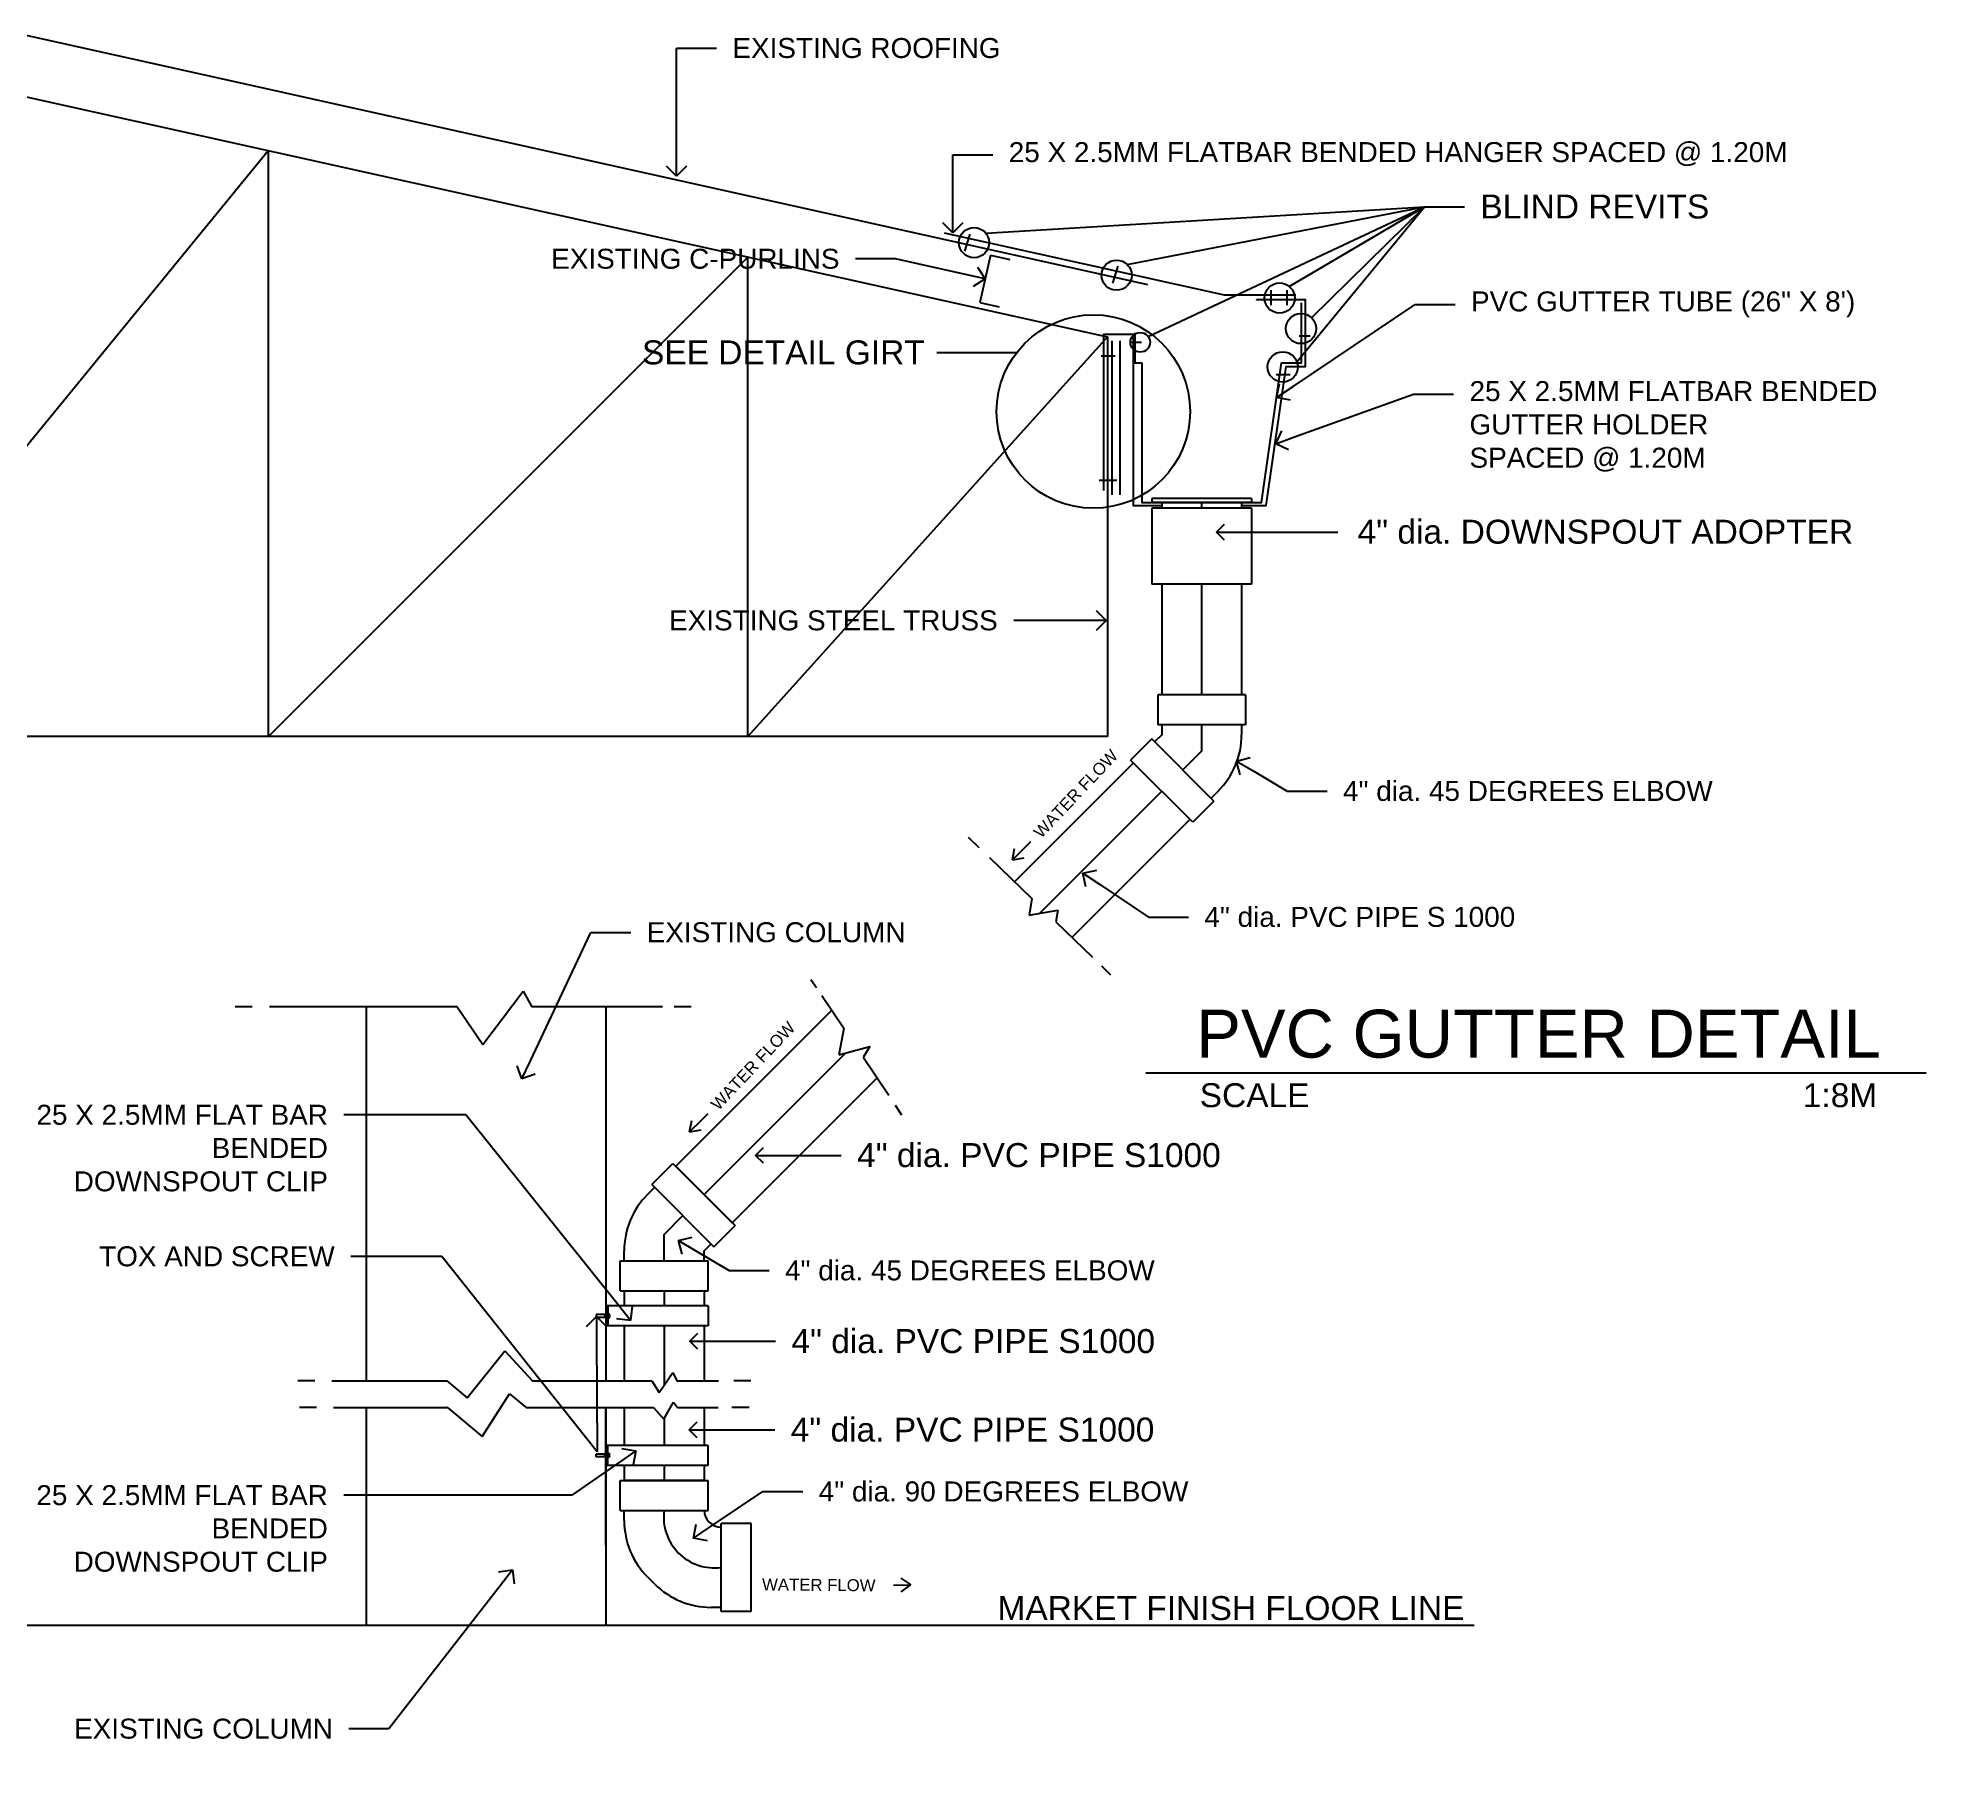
# Model space of a CAD drawing. Header units: inches. Extents: x -1369 to 1198, y -366 to 1398.
# Drawn here: x 40.717 to 43.081, y 138.274 to 140.453 of the extents above; entities that cross this region are included whole.
import ezdxf
from ezdxf import colors
from ezdxf.entities.mleader import LeaderData, LeaderLine
from ezdxf.math import Vec2, Vec3

# ---------------------------------------------------------------- set-up
doc = ezdxf.new("R2010")
doc.units = ezdxf.units.IN
doc.header["$MEASUREMENT"] = 0
doc.linetypes.add('CENTER2', pattern=[1.125, 0.75, -0.125, 0.125, -0.125])
doc.linetypes.add('HIDDEN2', pattern=[0.1875, 0.125, -0.0625])
doc.layers.add('DARK', color=1, linetype='Continuous')
doc.layers.add('LABEL 1', color=7, linetype='Continuous')
doc.styles.get("Standard").update_dxf_attribs({"font": 'arial.ttf'})

msp = doc.modelspace()

# ---------------------------------------------------------------- texts
at = {"layer": 'DARK', "char_height": 0.03, "attachment_point": 1}
for s, insert in [('BLIND REVITS', (42.5229, 140.2564)), (' SEE DETAIL GIRT', (41.4619, 140.0738)), ('4" dia. DOWNSPOUT ADOPTER', (42.3692, 139.8493)), ('4" dia. PVC PIPE S1000 ', (41.7428, 139.0689)), ('4" dia. PVC PIPE S1000 ', (41.6606, 138.8361)), ('4" dia. PVC PIPE S1000', (41.6597, 138.7253))]:
    msp.add_mtext(s, dxfattribs=dict(at, insert=insert))
at = {"layer": 'DARK', "char_height": 0.015}
for insert, attachment_point, rotation in [((41.9623, 139.4597), 1, 46.7112), ((41.5583, 139.1191), 1, 46.7112), ((41.7659, 138.5228), 3, 359.563)]:
    msp.add_mtext('WATER FLOW ', dxfattribs=dict(at, insert=insert, attachment_point=attachment_point, rotation=rotation))
at = {"layer": 'LABEL 1', "attachment_point": 1}
for s, insert, char_height in [('PVC GUTTER DETAIL', (42.1673, 139.2359), 0.06), ('SCALE', (42.1716, 139.1439), 0.03), ('1:8M', (42.9264, 139.1439), 0.03), ('MARKET FINISH FLOOR LINE', (41.9185, 138.5018), 0.03)]:
    msp.add_mtext_dynamic_manual_height_columns(s, width=1.884675, gutter_width=12.5, heights=[0], dxfattribs=dict(at, insert=insert, char_height=char_height))

# ---------------------------------------------------------------- blocks, each defined once
blk = doc.blocks.new('_Open90')
at = {"color": 0, "linetype": 'ByBlock', "lineweight": -2}
for p, q in [((0, 0), (-1, 0)), ((-0.5, 0.5), (0, 0)), ((0, 0), (-0.5, -0.5))]:
    blk.add_line(p, q, dxfattribs=at)
blk = doc.blocks.new('3')
at = {"layer": 'DARK'}
for p, q in [((-473.2944, -788.5792), (-473.2944, -788.5827)), ((-473.2833, -788.5792), (-473.2944, -788.5792)), ((-473.2833, -788.5827), (-473.2944, -788.5827)), ((-473.2833, -788.5792), (-473.2833, -788.5827)), ((-473.2797, -788.5799), (-473.2833, -788.5799)), ((-473.2797, -788.5821), (-473.2833, -788.5821)), ((-473.2797, -788.5787), (-473.2797, -788.5833)), ((-473.2785, -788.5787), (-473.2797, -788.5787)), ((-473.2785, -788.5833), (-473.2797, -788.5833)), ((-473.2775, -788.5797), (-473.2775, -788.5823))]:
    blk.add_line(p, q, dxfattribs=at)
for centre, start, end in [((-473.2785, -788.5797), 0, 90), ((-473.2785, -788.5823), 270, 0)]:
    blk.add_arc(centre, 0.001, start, end, dxfattribs=at)

# ---------------------------------------------------------------- hatches: boundary and pattern name
at = {"layer": 'DARK'}
h = msp.add_hatch(color=3, dxfattribs=at)
h.dxf.hatch_style = 1
h.paths.add_polyline_path([(41.4307, 138.865), (41.4282, 138.865), (41.4282, 138.84), (41.4307, 138.84)])
h = msp.add_hatch(color=3, dxfattribs=at)
h.dxf.hatch_style = 1
h.paths.add_polyline_path([(41.4282, 138.6655), (41.4307, 138.6655), (41.4307, 138.6905), (41.4282, 138.6905)])

# ---------------------------------------------------------------- linework, layer by layer
at = {"color": 4}
for p, q in [((32.9062, 142.1882), (42.1062, 140.1438)), ((39.3936, 140.6697), (42.0562, 140.0781)), ((41.0062, 140.3114), (40.4062, 139.5781)), ((41.0062, 139.5781), (41.0062, 140.3114)), ((41.6062, 140.1781), (41.0062, 139.5781)), ((41.6062, 139.5781), (41.6062, 140.1781)), ((41.9096, 140.1803), (41.8965, 140.1212)), ((41.9096, 140.1803), (41.9338, 140.1749)), ((41.8965, 140.1212), (41.9207, 140.1158)), ((42.0562, 140.0781), (41.6062, 139.5781)), ((42.0562, 140.0781), (42.0562, 139.5781)), ((42.0562, 139.5781), (39.7562, 139.5781))]:
    msp.add_line(p, q, dxfattribs=at)
at = {"color": 3}
for p, q in [((41.8519, 140.2085), (42.2021, 140.1307)), ((42.2021, 140.1307), (42.2918, 140.1307))]:
    msp.add_line(p, q, dxfattribs=at)
msp.add_lwpolyline([(42.0905, 140.0834), (42.0905, 140.0459), (42.099, 140.0459), (42.099, 139.8709), (42.249, 139.8709), (42.274, 140.0459), (42.299, 140.0459), (42.299, 140.1209)], dxfattribs=at)
at = {"layer": 'DARK', "linetype": 'ByBlock', "lineweight": -2}
for p, q in [((42.4529, 140.2412), (42.5029, 140.2412)), ((41.6728, 139.0536), (41.7228, 139.0536)), ((41.5906, 138.8209), (41.6406, 138.8209)), ((41.5897, 138.71), (41.6397, 138.71))]:
    msp.add_line(p, q, dxfattribs=at)
at = {"layer": 'DARK', "color": 5}
for p, q in [((41.884, 140.2067), (41.8774, 140.1854)), ((41.1282, 139.2396), (41.1282, 138.7713)), ((41.4282, 139.2396), (41.4282, 138.7713)), ((41.1282, 138.7379), (41.1282, 138.4654)), ((41.4282, 138.7379), (41.4282, 138.4654)), ((41.4282, 138.5657), (41.4282, 138.7379))]:
    msp.add_line(p, q, dxfattribs=at)
at = {"layer": 'DARK', "color": 0}
for p, q in [((42.069, 140.1668), (42.0625, 140.1454)), ((42.2606, 140.1365), (42.2606, 140.1178)), ((42.2806, 140.1365), (42.2806, 140.1178)), ((42.0988, 140.0712), (42.0861, 140.0712)), ((42.2959, 140.0793), (42.31, 140.0793)), ((42.0656, 140.0539), (42.0482, 140.0539)), ((42.2673, 140.031), (42.2848, 140.031)), ((42.0677, 139.8984), (42.0456, 139.8984))]:
    msp.add_line(p, q, dxfattribs=at)
at = {"layer": 'DARK', "color": 3}
for p, q in [((42.0617, 140.0731), (42.0617, 139.8805)), ((42.0717, 140.0731), (42.0717, 139.8805))]:
    msp.add_line(p, q, dxfattribs=at)
at = {"layer": 'DARK'}
for p, q in [((42.1115, 139.8757), (42.1115, 139.8709)), ((42.2365, 139.8757), (42.1115, 139.8757)), ((42.2365, 139.8709), (42.1115, 139.8709)), ((42.1115, 139.8639), (42.1115, 139.7686)), ((42.2365, 139.8639), (42.1115, 139.8639)), ((42.124, 139.8709), (42.124, 139.8639)), ((42.224, 139.8709), (42.224, 139.8639)), ((42.2365, 139.8757), (42.2365, 139.8709)), ((42.2365, 139.8639), (42.2365, 139.7686)), ((42.2365, 139.7686), (42.1115, 139.7686)), ((42.124, 139.7686), (42.124, 139.6302)), ((42.224, 139.7686), (42.224, 139.6302)), ((42.119, 139.6302), (42.119, 139.5927)), ((42.229, 139.6302), (42.119, 139.6302)), ((42.229, 139.6302), (42.229, 139.5927)), ((42.1116, 139.5749), (42.0851, 139.5483)), ((42.1894, 139.4971), (42.1116, 139.5749)), ((42.124, 139.5802), (42.1152, 139.5713)), ((42.229, 139.5927), (42.119, 139.5927)), ((42.124, 139.5927), (42.124, 139.5802)), ((42.224, 139.5927), (42.224, 139.5802)), ((42.1629, 139.4706), (42.0851, 139.5483)), ((42.0887, 139.5448), (41.9398, 139.3959)), ((42.1947, 139.5094), (42.1859, 139.5006)), ((42.1894, 139.4971), (42.1629, 139.4706)), ((41.8819, 139.452), (41.8952, 139.4391)), ((42.1594, 139.4741), (42.0117, 139.3264)), ((41.9522, 139.4384), (41.9368, 139.423)), ((41.9394, 139.4375), (41.9368, 139.423)), ((41.9599, 139.4461), (41.9522, 139.4384)), ((41.9084, 139.4263), (41.9615, 139.375)), ((41.9513, 139.4256), (41.9368, 139.423)), ((41.9615, 139.375), (41.9581, 139.3544)), ((41.9581, 139.3544), (41.9941, 139.3607)), ((41.9941, 139.3607), (41.9917, 139.3458)), ((41.9917, 139.3458), (42.0373, 139.3017)), ((42.0487, 139.2907), (42.0601, 139.2797)), ((41.685, 139.2739), (41.6918, 139.2637)), ((40.9858, 139.2396), (40.9644, 139.2396)), ((41.2423, 139.2396), (41.0072, 139.2396)), ((41.2423, 139.2396), (41.2742, 139.1922)), ((41.2742, 139.1922), (41.3249, 139.2592)), ((41.3249, 139.2592), (41.3355, 139.2396)), ((41.4994, 139.2396), (41.3355, 139.2396)), ((41.535, 139.2396), (41.5137, 139.2396)), ((41.6986, 139.2536), (41.726, 139.213)), ((41.711, 139.2352), (41.5158, 139.04)), ((41.7261, 139.2123), (41.7198, 139.1795)), ((41.7198, 139.1795), (41.7588, 139.1897)), ((41.7588, 139.1897), (41.7509, 139.177)), ((41.7509, 139.1759), (41.7826, 139.129)), ((41.768, 139.1507), (41.5865, 138.9693)), ((41.5482, 139.0978), (41.5328, 139.0824)), ((41.5559, 139.1055), (41.5482, 139.0978)), ((41.7905, 139.1162), (41.7984, 139.1045)), ((41.5354, 139.0969), (41.5328, 139.0824)), ((41.5473, 139.085), (41.5328, 139.0824)), ((41.4858, 139.017), (41.5123, 139.0435)), ((41.5123, 139.0435), (41.5901, 138.9657)), ((41.5158, 139.04), (41.5865, 138.9693)), ((41.4805, 139.0046), (41.4893, 139.0135)), ((41.4858, 139.017), (41.5636, 138.9392)), ((41.5636, 138.9392), (41.5901, 138.9657)), ((41.4512, 138.9214), (41.4512, 138.9339)), ((41.5512, 138.9339), (41.56, 138.9428)), ((41.5512, 138.9214), (41.5512, 138.9339)), ((41.4462, 138.8839), (41.4462, 138.9214)), ((41.4462, 138.9214), (41.5562, 138.9214)), ((41.4462, 138.9214), (41.5562, 138.9214)), ((41.5562, 138.8839), (41.5562, 138.9214)), ((41.5562, 138.865), (41.4282, 138.865)), ((41.4307, 138.865), (41.4307, 138.84)), ((41.4462, 138.8839), (41.5562, 138.8839)), ((41.4512, 138.8839), (41.4512, 138.865)), ((41.5512, 138.8839), (41.5512, 138.865)), ((41.5562, 138.865), (41.5562, 138.84)), ((41.5562, 138.84), (41.4282, 138.84)), ((41.4512, 138.84), (41.4512, 138.7713)), ((41.5512, 138.84), (41.5512, 138.7713)), ((41.2546, 138.7499), (41.3019, 138.809)), ((41.3019, 138.809), (41.3361, 138.7717)), ((41.064, 138.7713), (41.0427, 138.7713)), ((41.0854, 138.7713), (41.2287, 138.7713)), ((41.2294, 138.7711), (41.2546, 138.7499)), ((41.3369, 138.7713), (41.4859, 138.7713)), ((41.4859, 138.7713), (41.4951, 138.7568)), ((41.4951, 138.7568), (41.5122, 138.7816)), ((41.5122, 138.7816), (41.5172, 138.7713)), ((41.5172, 138.7713), (41.5694, 138.7713)), ((41.6098, 138.7713), (41.5884, 138.7713)), ((41.2735, 138.7015), (41.3078, 138.7552)), ((41.3078, 138.7552), (41.3287, 138.7381)), ((41.5011, 138.7234), (41.5131, 138.7448)), ((41.5131, 138.7448), (41.518, 138.7379)), ((41.0662, 138.7379), (41.0448, 138.7379)), ((41.0876, 138.7379), (41.2298, 138.7379)), ((41.2305, 138.7377), (41.2735, 138.7015)), ((41.3294, 138.7379), (41.4879, 138.7379)), ((41.4512, 138.7379), (41.4512, 138.6905)), ((41.4879, 138.7379), (41.5011, 138.7234)), ((41.518, 138.7379), (41.5689, 138.7379)), ((41.5512, 138.7379), (41.5512, 138.6905)), ((41.6076, 138.7379), (41.5862, 138.7379)), ((41.5562, 138.6905), (41.4282, 138.6905)), ((41.4307, 138.6655), (41.4307, 138.6905)), ((41.5562, 138.6655), (41.5562, 138.6905)), ((41.5562, 138.6655), (41.4282, 138.6655)), ((41.4512, 138.6655), (41.4512, 138.6465)), ((41.5512, 138.6655), (41.5512, 138.6465)), ((41.4462, 138.6465), (41.5562, 138.6465)), ((41.4462, 138.609), (41.4462, 138.6465)), ((41.4512, 138.6465), (41.5512, 138.6465)), ((41.5512, 138.6465), (41.4512, 138.6465)), ((41.5562, 138.609), (41.5562, 138.6465)), ((41.4462, 138.609), (41.5562, 138.609)), ((41.4512, 138.5965), (41.4512, 138.609)), ((41.61, 138.5927), (41.5725, 138.5927)), ((41.5725, 138.4827), (41.5725, 138.5927)), ((41.61, 138.4827), (41.61, 138.5927)), ((41.4893, 138.517), (41.4805, 138.5258)), ((41.4893, 138.517), (41.4805, 138.5258)), ((41.7882, 138.5155), (41.81, 138.516)), ((41.7977, 138.5241), (41.81, 138.516)), ((41.7981, 138.5073), (41.81, 138.516)), ((41.5725, 138.4877), (41.56, 138.4877)), ((39.49, 138.4654), (42.5152, 138.4654)), ((41.61, 138.4827), (41.5725, 138.4827))]:
    msp.add_line(p, q, dxfattribs=at)
at = {"layer": 'DARK', "linetype": 'HIDDEN2'}
msp.add_line((42.174, 139.8709), (42.174, 139.8639), dxfattribs=at)
at = {"layer": 'DARK', "color": 3, "linetype": 'CENTER2'}
for p, q in [((42.174, 139.7686), (42.174, 139.6302)), ((42.174, 139.5927), (42.174, 139.5594)), ((42.174, 139.5594), (42.1505, 139.536)), ((42.124, 139.5094), (41.9713, 139.3567)), ((41.7283, 139.1817), (41.5512, 139.0046)), ((41.5012, 138.9546), (41.5247, 138.9781)), ((41.5012, 138.9214), (41.5012, 138.9546)), ((41.5012, 138.8839), (41.5012, 138.865)), ((41.5012, 138.84), (41.5012, 138.7657)), ((41.5012, 138.7236), (41.5012, 138.6905)), ((41.5012, 138.6655), (41.5012, 138.6465))]:
    msp.add_line(p, q, dxfattribs=at)
at = {"layer": 'DARK', "linetype": 'ByBlock', "lineweight": -2}
for points in [[(41.904, 140.2079), (42.4529, 140.2412)], [(42.0807, 140.169), (42.4529, 140.2412)], [(42.1071, 140.0785), (42.4529, 140.2412)], [(42.2836, 140.1414), (42.4529, 140.2412)], [(42.2933, 140.0468), (42.4529, 140.2412)], [(42.3117, 140.1019), (42.4529, 140.2412)], [(41.6356, 139.0536), (41.6728, 139.0536)], [(41.5534, 138.8209), (41.5906, 138.8209)], [(41.5525, 138.71), (41.5897, 138.71)]]:
    msp.add_lwpolyline(points, dxfattribs=at)
at = {"layer": 'DARK', "color": 5}
for points in [[(42.224, 139.8669), (42.2548, 139.8669), (42.2798, 140.041), (42.3042, 140.041), (42.3042, 140.1244), (42.2428, 140.1244), (42.2428, 140.1244)], [(42.0514, 139.8857), (42.0514, 140.0814), (42.0882, 140.0814), (42.0882, 139.8669), (42.124, 139.8669)]]:
    msp.add_lwpolyline(points, dxfattribs=at)
at = {"layer": 'DARK'}
for points in [[(41.8427, 140.0587), (41.9426, 140.0587)], [(42.2127, 139.8336), (42.3445, 139.8336)]]:
    msp.add_lwpolyline(points, dxfattribs=at)
for centre, radius in [((41.8892, 140.1962), 0.0189), ((42.0676, 140.1554), 0.0189), ((42.2716, 140.1268), 0.0189), ((42.2984, 140.0886), 0.0189), ((42.0971, 140.0714), 0.0123), ((42.2755, 140.0406), 0.0189)]:
    msp.add_circle(centre, radius, dxfattribs=at)
at = {"layer": 'DARK', "color": 5}
msp.add_circle((42.0385, 139.9847), 0.1211, dxfattribs=at)
at = {"layer": 'DARK'}
for centre, radius, start, end in [((42.124, 139.5802), 0.1, 315, 0), ((41.7251, 139.2125), 0.001, 349.0339, 33.9732), ((41.7518, 139.1765), 0.001, 147.9659, 213.9732), ((41.5512, 138.9339), 0.1, 135, 180), ((41.2287, 138.7703), 0.001, 49.9403, 90), ((41.3369, 138.7723), 0.001, 222.5421, 270), ((41.2298, 138.7369), 0.001, 49.9107, 90), ((41.3294, 138.7389), 0.001, 230.8138, 270), ((41.5725, 138.6095), 0.0213, 181.4291, 270), ((41.5512, 138.5965), 0.1, 180, 225), ((41.56, 138.5877), 0.1, 225, 270)]:
    msp.add_arc(centre, radius, start, end, dxfattribs=at)
at = {"layer": 'DARK', "color": 3, "linetype": 'CENTER2'}
msp.add_arc((41.5644, 138.6008), 0.0637, 172.6311, 277.3689, dxfattribs=at)
at = {"layer": 'LABEL 1', "color": 1}
msp.add_line((43.0809, 139.1564), (42.1042, 139.1564), dxfattribs=at)

# ---------------------------------------------------------------- block references
at = {"layer": 'DARK', "lineweight": -2, "xscale": 0.02, "yscale": 0.02, "zscale": 0.02, "rotation": 180}
for p in [(42.1927, 139.8336), (41.6156, 139.0536), (41.5334, 138.8209), (41.5325, 138.71)]:
    msp.add_blockref('_Open90', p, dxfattribs=at)
at = {"layer": 'DARK'}
msp.add_blockref('3', (514.7105, 927.4334), dxfattribs=at)
at = {"layer": 'DARK', "xscale": -1, "rotation": 180}
msp.add_blockref('3', (514.7105, -649.903), dxfattribs=at)

msp.set_redraw_order([(e.dxf.handle, doc.entitydb.next_handle()) for e in msp.query("TEXT MTEXT ATTDEF DIMENSION ARC_DIMENSION")])  # texts and dimensions are drawn at this point

# ---------------------------------------------------------------- leaders
at = {"layer": 'DARK'}
ml = msp.add_multileader_mtext('Standard', dxfattribs=at)
ml.set_content('EXISTING ROOFING', color=7)
ml.set_leader_properties()
ml.set_arrow_properties(name='OPEN90')
ml.build(insert=Vec2(0, 0))
ml.multileader.update_dxf_attribs({"dogleg_length": 0.05, "arrow_head_size": 0.025})
ctx = ml.context
ctx.base_point, ctx.char_height, ctx.arrow_head_size, ctx.landing_gap_size, ctx.plane_origin = Vec3(41.5667, 140.4396), 0.025, 0.025, 0.02, Vec3(41.5167, 140.2794)
notes = []
notes.append((ctx, [(0, (1, 1, 0), (41.5167, 140.4396), (1, 0), 0.05, [(0, [(41.5167, 140.2794)], 0, [])])]))
ctx.mtext.insert, ctx.mtext.flow_direction = Vec3(41.5867, 140.4523), 5
ml = msp.add_multileader_mtext('Standard', dxfattribs=at)
ml.set_content('25 X 2.5MM FLATBAR BENDED HANGER SPACED @ 1.20M', color=7)
ml.set_leader_properties()
ml.set_arrow_properties(name='OPEN90')
ml.build(insert=Vec2(0, 0))
ml.multileader.update_dxf_attribs({"dogleg_length": 0.05, "arrow_head_size": 0.025})
ctx = ml.context
ctx.base_point, ctx.char_height, ctx.arrow_head_size, ctx.landing_gap_size, ctx.plane_origin = Vec3(41.9126, 140.3059), 0.025, 0.025, 0.02, Vec3(41.8626, 140.2085)
notes.append((ctx, [(0, (1, 1, 0), (41.8626, 140.3059), (1, 0), 0.05, [(0, [(41.8626, 140.2085)], 0, [])])]))
ctx.mtext.insert, ctx.mtext.flow_direction = Vec3(41.9326, 140.322), 5
ml = msp.add_multileader_mtext('Standard', dxfattribs=at)
ml.set_content('EXISTING C-PURLINS', color=7)
ml.set_leader_properties()
ml.set_arrow_properties(name='OPEN90')
ml.build(insert=Vec2(0, 0))
ml.multileader.update_dxf_attribs({"dogleg_length": 0.05, "arrow_head_size": 0.025})
ctx = ml.context
ctx.base_point, ctx.char_height, ctx.arrow_head_size, ctx.landing_gap_size, ctx.plane_origin = Vec3(41.3444, 140.1758), 0.025, 0.025, 0.02, Vec3(41.903, 140.1507)
ctx.text_align_type = 2
notes.append((ctx, [(0, (1, 1, 0), (41.7908, 140.1758), (-1, 0), 0.05, [(0, [(41.903, 140.1507)], 0, [])])]))
ctx.mtext.insert, ctx.mtext.alignment, ctx.mtext.flow_direction = Vec3(41.7208, 140.1885), 3, 5
ml = msp.add_multileader_mtext('Standard', dxfattribs=at)
ml.set_content('PVC GUTTER TUBE (26" X 8\')', color=7)
ml.set_leader_properties()
ml.set_arrow_properties(name='OPEN90')
ml.build(insert=Vec2(0, 0))
ml.multileader.update_dxf_attribs({"dogleg_length": 0.05, "arrow_head_size": 0.025})
ctx = ml.context
ctx.base_point, ctx.char_height, ctx.arrow_head_size, ctx.landing_gap_size, ctx.plane_origin = Vec3(42.4912, 140.1189), 0.025, 0.025, 0.02, Vec3(42.2679, 140.0022)
notes.append((ctx, [(0, (1, 1, 0), (42.4412, 140.1189), (1, 0), 0.05, [(0, [(42.2679, 140.0022)], 0, [])])]))
ctx.mtext.insert, ctx.mtext.flow_direction = Vec3(42.5112, 140.1351), 5
ml = msp.add_multileader_mtext('Standard', dxfattribs=at)
ml.set_content('25 X 2.5MM FLATBAR BENDED \\PGUTTER HOLDER\\PSPACED @ 1.20M ', color=7)
ml.set_leader_properties()
ml.set_arrow_properties(name='OPEN90')
ml.build(insert=Vec2(0, 0))
ml.multileader.update_dxf_attribs({"dogleg_length": 0.05, "arrow_head_size": 0.025})
ctx = ml.context
ctx.base_point, ctx.char_height, ctx.arrow_head_size, ctx.landing_gap_size, ctx.plane_origin = Vec3(42.4893, 140.0066), 0.025, 0.025, 0.02, Vec3(42.2721, 139.9837)
notes.append((ctx, [(0, (1, 1, 0), (42.4393, 140.0066), (1, 0), 0.05, [(0, [(42.2669, 139.9444)], 0, [])])]))
ctx.mtext.insert, ctx.mtext.flow_direction = Vec3(42.5093, 140.0228), 5
ml = msp.add_multileader_mtext('Standard', dxfattribs=at)
ml.set_content('EXISTING STEEL TRUSS', color=7)
ml.set_leader_properties()
ml.set_arrow_properties(name='OPEN90')
ml.build(insert=Vec2(0, 0))
ml.multileader.update_dxf_attribs({"dogleg_length": 0.05, "arrow_head_size": 0.025})
ctx = ml.context
ctx.base_point, ctx.char_height, ctx.arrow_head_size, ctx.landing_gap_size, ctx.plane_origin = Vec3(41.492, 139.7231), 0.025, 0.025, 0.02, Vec3(42.0547, 139.7231)
ctx.text_align_type = 2
notes.append((ctx, [(0, (1, 1, 0), (41.9888, 139.7231), (-1, 0), 0.05, [(0, [(42.0547, 139.7231)], 0, [])])]))
ctx.mtext.insert, ctx.mtext.alignment, ctx.mtext.flow_direction = Vec3(41.9188, 139.7358), 3, 5
ml = msp.add_multileader_mtext('Standard', dxfattribs=at)
ml.set_content('4" dia. 45 DEGREES ELBOW ', color=7)
ml.set_leader_properties()
ml.set_arrow_properties(name='OPEN90')
ml.build(insert=Vec2(0, 0))
ml.multileader.update_dxf_attribs({"dogleg_length": 0.05, "arrow_head_size": 0.025})
ctx = ml.context
ctx.base_point, ctx.char_height, ctx.arrow_head_size, ctx.landing_gap_size, ctx.plane_origin = Vec3(42.331, 139.5096), 0.025, 0.025, 0.02, Vec3(42.2178, 139.5471)
notes.append((ctx, [(0, (1, 1, 0), (42.281, 139.5096), (1, 0), 0.05, [(0, [(42.2178, 139.5471)], 0, [])])]))
ctx.mtext.insert, ctx.mtext.flow_direction = Vec3(42.351, 139.5223), 5
ml = msp.add_multileader_mtext('Standard', dxfattribs=at)
ml.set_content('4" dia. PVC PIPE S 1000 ', color=7)
ml.set_leader_properties()
ml.set_arrow_properties(name='OPEN90')
ml.build(insert=Vec2(0, 0))
ml.multileader.update_dxf_attribs({"dogleg_length": 0.05, "arrow_head_size": 0.025})
ctx = ml.context
ctx.base_point, ctx.char_height, ctx.arrow_head_size, ctx.landing_gap_size, ctx.plane_origin = Vec3(42.1575, 139.3519), 0.025, 0.025, 0.02, Vec3(42.0255, 139.407)
notes.append((ctx, [(0, (1, 1, 0), (42.1075, 139.3519), (1, 0), 0.05, [(0, [(42.0255, 139.407)], 0, [])])]))
ctx.mtext.insert, ctx.mtext.flow_direction = Vec3(42.1775, 139.3646), 5
ml = msp.add_multileader_mtext('Standard', dxfattribs=at)
ml.set_content('EXISTING COLUMN', color=7)
ml.set_leader_properties()
ml.set_arrow_properties(name='OPEN90')
ml.build(insert=Vec2(0, 0))
ml.multileader.update_dxf_attribs({"dogleg_length": 0.05, "arrow_head_size": 0.025})
ctx = ml.context
ctx.base_point, ctx.char_height, ctx.arrow_head_size, ctx.landing_gap_size, ctx.plane_origin = Vec3(41.4594, 139.3327), 0.025, 0.025, 0.02, Vec3(41.3227, 139.2744)
notes.append((ctx, [(0, (1, 1, 0), (41.4094, 139.3327), (1, 0), 0.05, [(0, [(41.3232, 139.1492)], 0, [])])]))
ctx.mtext.insert, ctx.mtext.flow_direction = Vec3(41.4794, 139.3454), 5
ml = msp.add_multileader_mtext('Standard', dxfattribs=at)
ml.set_content('25 X 2.5MM FLAT BAR \\PBENDED\\PDOWNSPOUT CLIP  ', color=7)
ml.set_leader_properties()
ml.set_arrow_properties(name='OPEN90')
ml.build(insert=Vec2(0, 0))
ml.multileader.update_dxf_attribs({"dogleg_length": 0.05, "arrow_head_size": 0.025})
ctx = ml.context
ctx.base_point, ctx.char_height, ctx.arrow_head_size, ctx.landing_gap_size, ctx.plane_origin = Vec3(40.697, 139.1042), 0.025, 0.025, 0.02, Vec3(41.3767, 138.9469)
ctx.text_align_type = 2
notes.append((ctx, [(0, (1, 1, 0), (41.2532, 139.1042), (-1, 0), 0.1527, [(0, [(41.4592, 138.847)], 0, [])])]))
ctx.mtext.insert, ctx.mtext.alignment, ctx.mtext.flow_direction = Vec3(41.0805, 139.1169), 3, 5
ml = msp.add_multileader_mtext('Standard', dxfattribs=at)
ml.set_content('TOX AND SCREW ', color=7)
ml.set_leader_properties()
ml.set_arrow_properties(name='OPEN90')
ml.build(insert=Vec2(0, 0))
ml.multileader.update_dxf_attribs({"dogleg_length": 0.05, "arrow_head_size": 0.025})
ctx = ml.context
ctx.base_point, ctx.char_height, ctx.arrow_head_size, ctx.landing_gap_size, ctx.plane_origin = Vec3(40.7753, 138.927), 0.025, 0.025, 0.02, Vec3(41.2136, 138.7517)
ctx.text_align_type = 2
notes.append((ctx, [(0, (1, 1, 0), (41.2231, 138.927), (-1, 0), 0.1141, [(1, [(41.4165, 138.8517), (41.4174, 138.6825)], 0, [])])]))
ctx.mtext.insert, ctx.mtext.alignment, ctx.mtext.flow_direction = Vec3(41.089, 138.9397), 3, 5
ml = msp.add_multileader_mtext('Standard', dxfattribs=at)
ml.set_content('4" dia. 45 DEGREES ELBOW ', color=7)
ml.set_leader_properties()
ml.set_arrow_properties(name='OPEN90')
ml.build(insert=Vec2(0, 0))
ml.multileader.update_dxf_attribs({"dogleg_length": 0.05, "arrow_head_size": 0.025})
ctx = ml.context
ctx.base_point, ctx.char_height, ctx.arrow_head_size, ctx.landing_gap_size, ctx.plane_origin = Vec3(41.6326, 138.9094), 0.025, 0.025, 0.02, Vec3(41.5193, 138.9469)
notes.append((ctx, [(0, (1, 1, 0), (41.5826, 138.9094), (1, 0), 0.05, [(0, [(41.5193, 138.9469)], 0, [])])]))
ctx.mtext.insert, ctx.mtext.flow_direction = Vec3(41.6526, 138.9221), 5
ml = msp.add_multileader_mtext('Standard', dxfattribs=at)
ml.set_content('25 X 2.5MM FLAT BAR \\PBENDED\\PDOWNSPOUT CLIP  ', color=7)
ml.set_leader_properties()
ml.set_arrow_properties(name='OPEN90')
ml.build(insert=Vec2(0, 0))
ml.multileader.update_dxf_attribs({"dogleg_length": 0.05, "arrow_head_size": 0.025})
ctx = ml.context
ctx.base_point, ctx.char_height, ctx.arrow_head_size, ctx.landing_gap_size, ctx.plane_origin = Vec3(40.697, 138.628), 0.025, 0.025, 0.02, Vec3(41.3118, 138.6071)
ctx.text_align_type = 2
notes.append((ctx, [(0, (1, 1, 0), (41.3858, 138.628), (-1, 0), 0.2854, [(0, [(41.4658, 138.6836)], 0, [])])]))
ctx.mtext.insert, ctx.mtext.alignment, ctx.mtext.flow_direction = Vec3(41.0804, 138.6407), 3, 5
ml = msp.add_multileader_mtext('Standard', dxfattribs=at)
ml.set_content('4" dia. 90 DEGREES ELBOW ', color=7)
ml.set_leader_properties()
ml.set_arrow_properties(name='OPEN90')
ml.build(insert=Vec2(0, 0))
ml.multileader.update_dxf_attribs({"dogleg_length": 0.05, "arrow_head_size": 0.025})
ctx = ml.context
ctx.base_point, ctx.char_height, ctx.arrow_head_size, ctx.landing_gap_size, ctx.plane_origin = Vec3(41.6748, 138.6327), 0.025, 0.025, 0.02, Vec3(41.538, 138.5744)
notes.append((ctx, [(0, (1, 1, 0), (41.6248, 138.6327), (1, 0), 0.05, [(0, [(41.538, 138.5744)], 0, [])])]))
ctx.mtext.insert, ctx.mtext.flow_direction = Vec3(41.6948, 138.6454), 5
ml = msp.add_multileader_mtext('Standard', dxfattribs=at)
ml.set_content('EXISTING COLUMN', color=7)
ml.set_leader_properties()
ml.set_arrow_properties(name='OPEN90')
ml.build(insert=Vec2(0, 0))
ml.multileader.update_dxf_attribs({"dogleg_length": 0.05, "arrow_head_size": 0.025})
ctx = ml.context
ctx.base_point, ctx.char_height, ctx.arrow_head_size, ctx.landing_gap_size, ctx.plane_origin = Vec3(40.7484, 138.3357), 0.025, 0.025, 0.02, Vec3(41.3235, 138.3438)
ctx.text_align_type = 2
notes.append((ctx, [(0, (1, 1, 0), (41.1568, 138.3357), (-1, 0), 0.05, [(0, [(41.3115, 138.5346)], 0, [])])]))
ctx.mtext.insert, ctx.mtext.alignment, ctx.mtext.flow_direction = Vec3(41.0868, 138.3484), 3, 5
for ctx, leaders in notes:
    for number, flags, end, landing, length, lines in leaders:
        leader = LeaderData()
        leader.index, (leader.has_last_leader_line, leader.has_dogleg_vector, leader.attachment_direction) = number, flags
        leader.last_leader_point, leader.dogleg_vector, leader.dogleg_length = Vec3(end), Vec3(landing), length
        for number, points, colour, breaks in lines:
            line = LeaderLine()
            line.index, line.vertices, line.color, line.breaks = number, Vec3.list(points), colors.encode_raw_color(colour), breaks
            leader.lines.append(line)
        ctx.leaders.append(leader)

doc.saveas('drawing.dxf')
